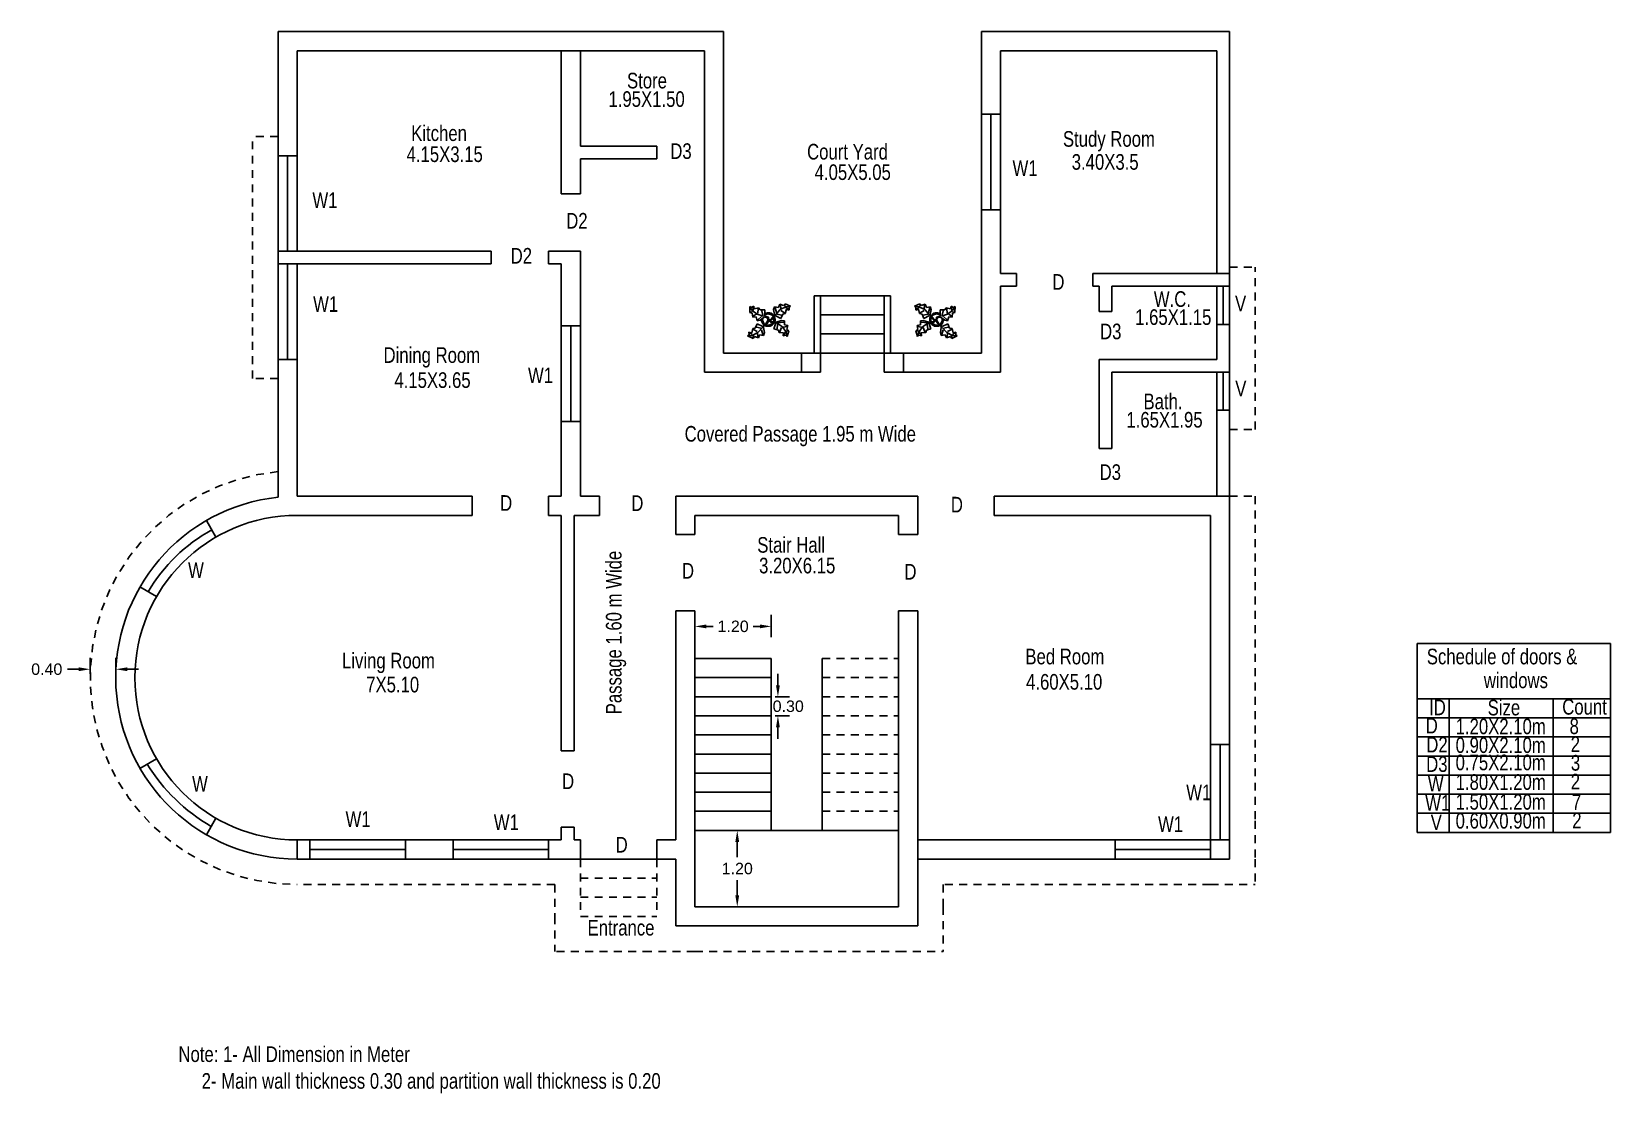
# Model space of a CAD drawing. Header units: inches. Extents: x 934 to 13503, y 40 to 6452.
# Drawn here: x 6496.77 to 6521.58, y 3241.12 to 3257.8 of the extents above; entities that cross this region are included whole.
import ezdxf

# ---------------------------------------------------------------- set-up
doc = ezdxf.new("R2010")
doc.units = ezdxf.units.IN
doc.linetypes.add('ACAD_ISO03W100', pattern=[30, 12, -18])
doc.linetypes.add('HIDDEN2', pattern=[0.1875, 0.125, -0.0625])
doc.styles.get("Standard").update_dxf_attribs({"font": 'arial.ttf'})
doc.styles.add('YQ_DIM', font='solid1.shx', dxfattribs={"width": 0.8, "bigfont": 'HZDX.SHX'})
doc.dimstyles.get("Standard").update_dxf_attribs({"dimtxt": 0.18, "dimasz": 0.18, "dimexe": 0.18, "dimexo": 0.0625, "dimgap": 0.09, "dimtad": 0, "dimtih": 1, "dimtoh": 1, "dimzin": 0, "dimdsep": 46, "dimtxsty": 'Standard', "dimcen": 0.09, "dimadec": 0, "dimazin": 0, "dimtfac": 1, "dimtofl": 0, "dimtmove": 0, "dimatfit": 3, "dimfxl": 1, "dimtolj": 1, "dimtzin": 0, "dimarcsym": 0})

msp = doc.modelspace()

# ---------------------------------------------------------------- texts
at = {"lineweight": 25, "style": 'YQ_DIM', "width": 0.8}
for s, height, p in [('Store ', 0.2455, (6506.126, 3256.905)), ('Kitchen ', 0.2455, (6502.735, 3256.079)), ('Study Room ', 0.24554, (6512.975, 3255.989)), ('D3', 0.2455, (6506.806, 3255.797)), ('Court Yard ', 0.24554, (6508.955, 3255.788)), ('W1 ', 0.2455, (6512.183, 3255.529)), ('W1 ', 0.2455, (6501.183, 3255.026)), ('D2', 0.2455, (6505.171, 3254.703)), ('D2', 0.2455, (6504.298, 3254.153)), ('D', 0.246, (6512.809, 3253.742)), ('W1 ', 0.2455, (6501.194, 3253.395)), ('W.C. ', 0.2455, (6514.403, 3253.473)), ('V ', 0.2455, (6515.679, 3253.403)), ('D3', 0.2455, (6513.558, 3252.964)), ('Dining Room ', 0.24554, (6502.3, 3252.593)), ('W1 ', 0.2455, (6504.57, 3252.275)), ('Bath.', 0.2455, (6514.241, 3251.865)), ('V', 0.246, (6515.682, 3252.068)), ('Covered Passage 1.95 m Wide ', 0.24554, (6507.031, 3251.356)), ('D3', 0.2455, (6513.551, 3250.754)), ('D', 0.246, (6504.132, 3250.269)), ('D', 0.246, (6506.193, 3250.266)), ('D', 0.246, (6511.214, 3250.243)), ('Stair Hall ', 0.24554, (6508.172, 3249.611)), ('W ', 0.2455, (6499.229, 3249.213)), ('D', 0.246, (6506.989, 3249.204)), ('D', 0.246, (6510.484, 3249.189)), ('Living Room ', 0.24554, (6501.648, 3247.793)), ('Bed Room ', 0.2455, (6512.385, 3247.857)), ('Schedule of doors & ', 0.24554, (6518.692, 3247.857)), ('ID', 0.2455, (6518.728, 3247.058)), ('Size', 0.2455, (6519.648, 3247.055)), ('Count', 0.2455, (6520.82, 3247.067)), ('D', 0.246, (6518.675, 3246.771)), ('1.20X2.10m', 0.2455, (6519.145, 3246.759)), ('8', 0.246, (6520.935, 3246.761)), ('D2', 0.2455, (6518.684, 3246.473)), ('0.90X2.10m', 0.2455, (6519.145, 3246.465)), ('2', 0.246, (6520.953, 3246.48)), ('D3', 0.2455, (6518.682, 3246.167)), ('0.75X2.10m', 0.2455, (6519.145, 3246.193)), ('3', 0.246, (6520.955, 3246.187)), ('W ', 0.2455, (6499.292, 3245.858)), ('D', 0.246, (6505.105, 3245.897)), ('W1 ', 0.2455, (6514.912, 3245.723)), ('W', 0.246, (6518.708, 3245.861)), ('1.80X1.20m', 0.2455, (6519.145, 3245.885)), ('2', 0.246, (6520.953, 3245.891)), ('W1 ', 0.2455, (6518.667, 3245.558)), ('1.50X1.20m', 0.2455, (6519.145, 3245.574)), ('7', 0.246, (6520.971, 3245.568)), ('W1 ', 0.2455, (6501.704, 3245.302)), ('W1 ', 0.2455, (6504.033, 3245.253)), ('W1 ', 0.2455, (6514.469, 3245.225)), ('V', 0.246, (6518.753, 3245.252)), ('0.60X0.90m', 0.2455, (6519.145, 3245.277)), ('2', 0.246, (6520.977, 3245.282)), ('D', 0.246, (6505.947, 3244.9)), ('Note: 1- All Dimension in Meter ', 0.24554, (6499.078, 3241.61)), ('     2- Main wall thickness 0.30 and partition wall thickness is 0.20 ', 0.24554, (6499.078, 3241.19))]:
    msp.add_text(s, height=height, dxfattribs=at).set_placement(p)
msp.add_text('Passage 1.60 m Wide', height=0.24554, rotation=90, dxfattribs=at).set_placement((6506.04, 3247.072))
at = {"linetype": 'HIDDEN2', "lineweight": 25, "style": 'YQ_DIM', "width": 0.8}
msp.add_text('Entrance', height=0.2455, dxfattribs=at).set_placement((6505.506, 3243.597))
at = {"lineweight": 25, "char_height": 0.2455, "attachment_point": 1, "style": 'YQ_DIM'}
for s, insert, width in [('1.95X1.50', (6505.835, 3256.86), 1.19784), ('4.15X3.15', (6502.663, 3255.994), 1.22164), ('3.40X3.5', (6513.113, 3255.873), 1.06298), ('4.05X5.05', (6509.074, 3255.712), 1.22164), ('1.65X1.15', (6514.11, 3253.435), 1.19784), ('4.15X3.65', (6502.471, 3252.445), 1.22164), ('1.65X1.95', (6513.972, 3251.822), 1.19784), ('3.20X6.15', (6508.201, 3249.532), 1.22164), ('7X5.10', (6502.028, 3247.662), 0.825), ('4.60X5.10', (6512.396, 3247.705), 1.22164), ('windows', (6519.588, 3247.729), 0.95193)]:
    msp.add_mtext(s, dxfattribs=dict(at, insert=insert, width=width))
at = {"lineweight": 25, "insert": (6508.659, 3247.198), "char_height": 0.18, "attachment_point": 5}
msp.add_mtext('\\A1;0.30', dxfattribs=at)

# ---------------------------------------------------------------- blocks, each defined once
blk = doc.blocks.new('Plant - Rubber or Philodendron')
at = {"linetype": 'Continuous'}
for p, q in [((13.3837, 12.301), (14.68, 13.9039)), ((14.68, 13.9039), (19.3848, 11.8146)), ((-16.2005, 11.4774), (-13.9899, 8.1064)), ((-16.2005, 11.4774), (-14.8639, 10.7964)), ((-16.0159, 6.3329), (-16.2005, 11.4774)), ((-14.0069, 5.8704), (-16.0159, 6.3329)), ((-15.3434, 6.5514), (-13.9984, 6.9884)), ((-14.8639, 10.7964), (-12.6195, 11.8975)), ((-13.5868, 2.2894), (-14.0069, 5.8704)), ((-13.9899, 8.1064), (-9.5434, 4.7185)), ((-10.6784, 2.491), (-13.5868, 2.2894)), ((-13.3174, 8.325), (-13.0735, 11.0065)), ((-13.1329, 3.1804), (-10.6614, 4.727)), ((-12.6195, 11.8975), (-12.1909, 9.4345)), ((-12.1909, 9.4345), (-8.3829, 10.3)), ((-9.5858, -0.8715), (-10.6784, 2.491)), ((-9.5434, 4.7185), (-4.1917, 2.9888)), ((-9.1318, 0.0195), (-5.9793, 2.9025)), ((-8.8369, 9.409), (-9.0894, 5.6095)), ((-8.3829, 10.3), (-7.0549, 8.501)), ((-7.1228, -0.443), (-3.5248, 2.2131)), ((-7.0549, 8.501), (-3.0284, 8.6941)), ((-4.8529, 4.012), (-5.7184, 7.82)), ((-3.5248, 2.2131), (-3.3011, 2.4355)), ((-3.3011, 2.4355), (-0.5306, 1.7947)), ((-3.0284, 8.6941), (-3.0709, 3.1041)), ((-3.0709, 3.1041), (0.0797, 2.3163)), ((-0.5306, 1.7947), (-0.2255, -0.5527)), ((-0.5306, 1.7947), (-0.5306, 1.7947)), ((0.0797, 2.3163), (0.4866, -0.031)), ((0.4866, -0.031), (2.1141, 0.2298)), ((2.1141, 0.2298), (5.4346, 3.9146)), ((6.1032, 3.6844), (2.8262, -0.031)), ((4.6914, 8.8812), (5.3859, 11.2828)), ((4.6914, 8.8812), (5.5014, 4.4831)), ((5.3859, 11.2828), (8.8871, 10.7908)), ((5.4346, 3.9146), (5.5014, 4.4831)), ((5.9878, 10.4842), (7.1971, 6.3869)), ((11.1089, 1.1958), (6.1032, 3.6844)), ((10.3916, 8.7942), (6.2847, 4.4028)), ((7.7005, 4.8881), (11.5025, 3.9967)), ((8.8871, 10.7908), (9.9809, 13.4933)), ((9.9809, 13.4933), (13.3837, 12.301)), ((15.3859, 11.3055), (10.3916, 8.7942)), ((10.5828, 12.6946), (10.8893, 9.7953)), ((14.2977, 6.1031), (10.9934, 7.9956)), ((12.7005, 4.8994), (11.1089, 1.1958)), ((14.8995, 5.3044), (12.7005, 4.8994)), ((14.5816, 13.2037), (14.3848, 11.8033)), ((15.7909, 9.1065), (14.8995, 5.3044)), ((15.2875, 10.6053), (17.5907, 9.2105)), ((19.3848, 11.8146), (15.3859, 11.3055)), ((18.1925, 8.4119), (15.7909, 9.1065)), ((19.3848, 11.8146), (18.1868, 10.9119)), ((18.1868, 10.9119), (18.1925, 8.4119)), ((-18.008, -14.1781), (-16.8101, -13.2754)), ((-18.008, -14.1781), (-14.0091, -13.669)), ((-16.8157, -10.7754), (-14.4141, -11.4699)), ((-16.8101, -13.2754), (-16.8157, -10.7754)), ((-13.9107, -12.9688), (-16.2139, -11.574)), ((-14.4141, -11.4699), (-13.5228, -7.6679)), ((-14.0091, -13.669), (-9.0148, -11.1577)), ((-13.5228, -7.6679), (-11.3237, -7.2629)), ((-12.921, -8.4665), (-9.6166, -10.359)), ((-11.3237, -7.2629), (-9.7321, -3.5593)), ((-6.3237, -7.2516), (-10.1257, -6.3602)), ((-9.7321, -3.5593), (-4.7264, -6.0479)), ((-7.1228, -0.443), (-9.5858, -0.8715)), ((-9.206, -15.0581), (-9.5126, -12.1588)), ((-9.0148, -11.1577), (-4.9047, -6.8122)), ((-7.5103, -13.1543), (-8.6042, -15.8568)), ((-4.0092, -13.6463), (-7.5103, -13.1543)), ((-4.611, -12.8477), (-5.8203, -8.7504)), ((-2.019, -3.6148), (-4.7264, -6.0479)), ((-4.1246, -6.8466), (-4.0579, -6.2781)), ((-3.3146, -11.2447), (-4.1246, -6.8466)), ((-4.0579, -6.2781), (-0.9375, -3.1608)), ((-3.3146, -11.2447), (-4.0092, -13.6463)), ((-2.019, -3.6148), (-0.2255, -0.5527)), ((-0.9375, -3.1608), (0.5883, -0.8135)), ((0.5883, -0.8135), (2.2447, -2.0916)), ((2.8262, -0.031), (1.3003, -0.5527)), ((1.3003, -0.5527), (2.4193, -1.4655)), ((2.2447, -2.0916), (6.7108, -2.6626)), ((2.4193, -1.4655), (6.895, -2.1175)), ((4.943, -7.9659), (6.7108, -2.6626)), ((8.8321, -9.0266), (4.943, -7.9659)), ((11.6605, -0.5413), (6.895, -2.1175)), ((12.3677, -6.1981), (7.219, -2.6772)), ((8.125, -4.0768), (7.7715, -7.9659)), ((8.3544, -2.7453), (13.1973, -2.1704)), ((9.5392, -11.1479), (8.8321, -9.0266)), ((13.4283, -11.5015), (9.5392, -11.1479)), ((10.2463, -10.4408), (11.6605, -6.9053)), ((11.6605, -0.5413), (14.1354, -0.8948)), ((15.5496, -10.7943), (12.3677, -6.1981)), ((13.0748, -13.9763), (13.4283, -11.5015)), ((15.5496, -13.6228), (13.0748, -13.9763)), ((16.2567, -5.8446), (13.4283, -6.5517)), ((14.8425, -10.7943), (13.7819, -13.2692)), ((14.1354, -0.8948), (14.1354, -4.4304)), ((14.1354, -4.4304), (16.9638, -5.1375)), ((16.6103, -14.6834), (15.5496, -10.7943)), ((16.6103, -14.6834), (15.5496, -13.6228)), ((17.3174, -9.7337), (15.9032, -9.7337)), ((16.9638, -5.1375), (16.2567, -8.673)), ((16.2567, -8.673), (18.0245, -9.7337)), ((18.0245, -9.7337), (16.6103, -14.6834)), ((-13.3032, -16.2674), (-18.008, -14.1781)), ((-12.0069, -14.6645), (-13.3032, -16.2674)), ((-13.2048, -15.5672), (-13.008, -14.1668)), ((-8.6042, -15.8568), (-12.0069, -14.6645))]:
    blk.add_line(p, q, dxfattribs=at)
for centre, radius, start, end in [((0.0308, 0.1664), 6, 178.6147, 235.1169), ((0.0308, 0.1664), 5, 168.1647, 238.6725), ((0, 0), 6.1275, 34.37569, 120.1028), ((-0.0601, -0.2075), 5.2461, 33.82192, 124.9414), ((-0.2664, 0.1682), 5.2775, 338.4094, 20.03007), ((-0.098, 0.1364), 6.1288, 341.2017, 26.09184), ((-0.0234, 0.3825), 6.1492, 242.5812, 331.2714), ((-0.1102, 0.4886), 5.2883, 247.3711, 327.472)]:
    blk.add_arc(centre, radius, start, end, dxfattribs=at)
blk = doc.blocks.new('*D346')
at = {"color": 0, "lineweight": -2, "transparency": 16777216}
for p, q in [((6507.193, 3248.286), (6507.193, 3248.633)), ((6507.373, 3248.453), (6507.478, 3248.453)), ((6508.213, 3248.453), (6508.108, 3248.453)), ((6508.393, 3248.286), (6508.393, 3248.633))]:
    blk.add_line(p, q, dxfattribs=at)
at = {"color": 0, "lineweight": 25, "transparency": 16777216}
for points in [[(6507.373, 3248.483), (6507.373, 3248.423), (6507.193, 3248.453)], [(6508.213, 3248.483), (6508.213, 3248.423), (6508.393, 3248.453)]]:
    blk.add_solid(points, dxfattribs=at)
at = {"layer": 'Defpoints', "color": 0, "lineweight": 25, "transparency": 16777216}
for p in [(6508.393, 3248.453), (6507.193, 3248.224), (6508.393, 3248.224)]:
    blk.add_point(p, dxfattribs=at)
at = {"color": 0, "lineweight": 25, "transparency": 16777216, "insert": (6507.793, 3248.453), "char_height": 0.18, "attachment_point": 5}
blk.add_mtext('\\A1;1.20', dxfattribs=at)
blk = doc.blocks.new('*D347')
at = {"color": 0, "lineweight": -2, "transparency": 16777216}
for p, q in [((6507.855, 3245.248), (6508.038, 3245.248)), ((6507.858, 3245.068), (6507.858, 3244.83)), ((6507.858, 3244.228), (6507.858, 3244.466)), ((6507.855, 3244.048), (6508.038, 3244.048))]:
    blk.add_line(p, q, dxfattribs=at)
at = {"color": 0, "lineweight": 25, "transparency": 16777216}
for points in [[(6507.828, 3245.068), (6507.888, 3245.068), (6507.858, 3245.248)], [(6507.828, 3244.228), (6507.888, 3244.228), (6507.858, 3244.048)]]:
    blk.add_solid(points, dxfattribs=at)
at = {"layer": 'Defpoints', "color": 0, "lineweight": 25, "transparency": 16777216}
for p in [(6507.793, 3245.248), (6507.793, 3244.048), (6507.858, 3244.048)]:
    blk.add_point(p, dxfattribs=at)
at = {"color": 0, "lineweight": 25, "transparency": 16777216, "insert": (6507.858, 3244.648), "char_height": 0.18, "attachment_point": 5}
blk.add_mtext('\\A1;1.20', dxfattribs=at)
blk = doc.blocks.new('*D348')
at = {"color": 0, "lineweight": -2, "transparency": 16777216}
for p, q in [((6497.693, 3247.71), (6497.693, 3247.96)), ((6498.093, 3247.71), (6498.093, 3247.96)), ((6497.513, 3247.78), (6497.333, 3247.78)), ((6498.273, 3247.78), (6498.453, 3247.78))]:
    blk.add_line(p, q, dxfattribs=at)
at = {"color": 0, "lineweight": 25, "transparency": 16777216}
for points in [[(6497.513, 3247.81), (6497.513, 3247.75), (6497.693, 3247.78)], [(6498.273, 3247.81), (6498.273, 3247.75), (6498.093, 3247.78)]]:
    blk.add_solid(points, dxfattribs=at)
at = {"layer": 'Defpoints', "color": 0, "lineweight": 25, "transparency": 16777216}
for p in [(6497.693, 3247.78), (6497.693, 3247.648), (6498.093, 3247.648)]:
    blk.add_point(p, dxfattribs=at)
at = {"color": 0, "lineweight": 25, "transparency": 16777216, "insert": (6497.009, 3247.78), "char_height": 0.18, "attachment_point": 5}
blk.add_mtext('\\A1;0.40', dxfattribs=at)

# ---------------------------------------------------------------- dimensions: what is measured, and where the dimension line sits
at = {"lineweight": 25}
for base, p1, p2, picture, middle in [((6508.393, 3248.453), (6507.193, 3248.224), (6508.393, 3248.224), '*D346', (6507.793, 3248.453)), ((6497.693, 3247.78), (6498.093, 3247.648), (6497.693, 3247.648), '*D348', (6497.009, 3247.78))]:
    dim = msp.add_linear_dim(base=base, p1=p1, p2=p2, dimstyle='Standard', dxfattribs=at)
    dim.commit()
    dim.dimension.update_dxf_attribs({"geometry": picture, "text_midpoint": middle})
dim = msp.add_linear_dim(base=(6507.858, 3244.048), p1=(6507.793, 3245.248), p2=(6507.793, 3244.048), angle=90, dimstyle='Standard', dxfattribs=at)
dim.commit()
dim.dimension.update_dxf_attribs({"geometry": '*D347', "text_midpoint": (6507.858, 3244.648)})

# ---------------------------------------------------------------- linework, layer by layer
at = {"linetype": 'ByBlock', "lineweight": 25}
for p, q in [((6500.643, 3250.482), (6500.643, 3257.798)), ((6507.643, 3257.798), (6500.643, 3257.798)), ((6507.643, 3252.748), (6507.643, 3257.798)), ((6511.693, 3257.798), (6515.593, 3257.798)), ((6511.693, 3252.748), (6511.693, 3257.798)), ((6515.593, 3250.498), (6515.593, 3257.798)), ((6507.343, 3257.498), (6500.943, 3257.498)), ((6500.943, 3254.348), (6500.943, 3257.498)), ((6505.093, 3255.248), (6505.093, 3257.498)), ((6505.393, 3255.998), (6505.393, 3257.498)), ((6507.343, 3252.448), (6507.343, 3257.498)), ((6511.993, 3257.498), (6515.393, 3257.498)), ((6511.993, 3253.998), (6511.993, 3257.498)), ((6515.393, 3253.998), (6515.393, 3257.498)), ((6511.993, 3256.498), (6511.693, 3256.498)), ((6511.843, 3254.998), (6511.843, 3256.498)), ((6511.843, 3256.498), (6511.843, 3254.998)), ((6511.993, 3256.498), (6511.993, 3254.998)), ((6500.943, 3255.848), (6500.643, 3255.848)), ((6500.793, 3255.848), (6500.793, 3254.348)), ((6506.593, 3255.998), (6505.393, 3255.998)), ((6506.593, 3255.798), (6506.593, 3255.998)), ((6506.593, 3255.798), (6505.393, 3255.798)), ((6505.393, 3255.248), (6505.393, 3255.798)), ((6505.393, 3255.248), (6505.093, 3255.248)), ((6511.993, 3254.998), (6511.693, 3254.998)), ((6503.993, 3254.348), (6500.643, 3254.348)), ((6503.993, 3254.148), (6503.993, 3254.348)), ((6505.393, 3254.348), (6504.893, 3254.348)), ((6504.893, 3254.148), (6504.893, 3254.348)), ((6505.393, 3250.498), (6505.393, 3254.348)), ((6503.993, 3254.148), (6500.643, 3254.148)), ((6500.793, 3254.148), (6500.793, 3252.648)), ((6500.943, 3250.498), (6500.943, 3254.148)), ((6505.093, 3254.148), (6504.893, 3254.148)), ((6505.093, 3250.498), (6505.093, 3254.148)), ((6512.243, 3253.998), (6511.993, 3253.998)), ((6512.243, 3253.798), (6512.243, 3253.998)), ((6513.543, 3253.998), (6513.443, 3253.998)), ((6513.443, 3253.798), (6513.443, 3253.998)), ((6513.543, 3253.998), (6515.593, 3253.998)), ((6509.068, 3253.648), (6510.268, 3253.648)), ((6509.068, 3252.748), (6509.068, 3253.648)), ((6509.168, 3252.448), (6509.168, 3253.648)), ((6510.168, 3252.448), (6510.168, 3253.648)), ((6510.268, 3252.748), (6510.268, 3253.648)), ((6511.993, 3252.448), (6511.993, 3253.798)), ((6512.243, 3253.798), (6511.993, 3253.798)), ((6513.543, 3253.798), (6513.443, 3253.798)), ((6513.543, 3253.398), (6513.543, 3253.798)), ((6513.743, 3253.798), (6515.593, 3253.798)), ((6513.743, 3253.398), (6513.743, 3253.798)), ((6515.393, 3252.648), (6515.393, 3253.798)), ((6515.493, 3253.198), (6515.493, 3253.798)), ((6513.543, 3253.398), (6513.743, 3253.398)), ((6505.393, 3253.173), (6505.093, 3253.173)), ((6505.243, 3253.173), (6505.243, 3251.673)), ((6509.168, 3253.348), (6510.168, 3253.348)), ((6515.393, 3253.198), (6515.593, 3253.198)), ((6509.168, 3253.048), (6510.168, 3253.048)), ((6500.943, 3252.648), (6500.643, 3252.648)), ((6507.643, 3252.748), (6511.693, 3252.748)), ((6508.868, 3252.448), (6508.868, 3252.748)), ((6510.468, 3252.448), (6510.468, 3252.748)), ((6513.543, 3251.248), (6513.543, 3252.648)), ((6513.543, 3252.648), (6515.393, 3252.648)), ((6507.343, 3252.448), (6509.168, 3252.448)), ((6510.168, 3252.448), (6511.993, 3252.448)), ((6513.743, 3251.248), (6513.743, 3252.448)), ((6513.743, 3252.448), (6515.593, 3252.448)), ((6515.393, 3250.498), (6515.393, 3252.448)), ((6515.493, 3251.848), (6515.493, 3252.448)), ((6505.393, 3251.673), (6505.093, 3251.673)), ((6515.393, 3251.848), (6515.593, 3251.848)), ((6513.543, 3251.248), (6513.743, 3251.248)), ((6503.693, 3250.498), (6500.943, 3250.498)), ((6503.693, 3250.198), (6503.693, 3250.498)), ((6504.893, 3250.198), (6504.893, 3250.498)), ((6505.093, 3250.498), (6504.893, 3250.498)), ((6505.693, 3250.498), (6505.393, 3250.498)), ((6505.693, 3250.198), (6505.693, 3250.498)), ((6506.893, 3250.198), (6506.893, 3250.498)), ((6507.193, 3250.498), (6506.893, 3250.498)), ((6507.643, 3250.498), (6506.893, 3250.498)), ((6507.193, 3250.498), (6510.393, 3250.498)), ((6510.393, 3250.498), (6510.693, 3250.498)), ((6510.693, 3250.198), (6510.693, 3250.498)), ((6511.893, 3250.198), (6511.893, 3250.498)), ((6511.893, 3250.498), (6515.293, 3250.498)), ((6515.293, 3250.498), (6515.593, 3250.498)), ((6503.693, 3250.198), (6500.943, 3250.198)), ((6505.093, 3250.198), (6504.893, 3250.198)), ((6505.093, 3250.198), (6505.093, 3246.498)), ((6505.293, 3250.198), (6505.293, 3246.498)), ((6505.693, 3250.198), (6505.293, 3250.198)), ((6506.893, 3249.898), (6506.893, 3250.198)), ((6507.193, 3250.198), (6510.393, 3250.198)), ((6507.193, 3249.898), (6507.193, 3250.198)), ((6507.643, 3250.198), (6507.193, 3250.198)), ((6510.393, 3250.198), (6510.393, 3249.898)), ((6510.693, 3250.198), (6510.693, 3249.898)), ((6511.893, 3250.198), (6515.293, 3250.198)), ((6506.893, 3249.898), (6507.193, 3249.898)), ((6510.393, 3249.898), (6510.693, 3249.898)), ((6506.893, 3248.698), (6507.193, 3248.698)), ((6506.893, 3245.098), (6506.893, 3248.698)), ((6507.193, 3244.048), (6507.193, 3248.698)), ((6510.393, 3248.698), (6510.393, 3244.048)), ((6510.393, 3248.698), (6510.693, 3248.698)), ((6510.693, 3248.698), (6510.693, 3244.048)), ((6507.193, 3247.948), (6508.393, 3247.948)), ((6508.393, 3245.248), (6508.393, 3247.948)), ((6509.193, 3247.948), (6509.193, 3245.248)), ((6507.193, 3247.648), (6508.393, 3247.648)), ((6507.193, 3247.348), (6508.393, 3247.348)), ((6507.193, 3247.048), (6508.393, 3247.048)), ((6507.193, 3246.748), (6508.393, 3246.748)), ((6505.293, 3246.498), (6505.093, 3246.498)), ((6507.193, 3246.448), (6508.393, 3246.448)), ((6515.293, 3246.598), (6515.593, 3246.598)), ((6515.443, 3246.598), (6515.443, 3245.098)), ((6507.193, 3246.148), (6508.393, 3246.148)), ((6507.193, 3245.848), (6508.393, 3245.848)), ((6507.193, 3245.548), (6508.393, 3245.548)), ((6505.293, 3245.298), (6505.093, 3245.298)), ((6505.093, 3245.298), (6505.093, 3245.098)), ((6505.293, 3245.298), (6505.293, 3245.098)), ((6507.193, 3245.248), (6508.393, 3245.248)), ((6508.393, 3245.248), (6510.393, 3245.248)), ((6505.093, 3245.098), (6500.943, 3245.098)), ((6501.143, 3245.098), (6501.143, 3244.798)), ((6501.143, 3244.948), (6502.643, 3244.948)), ((6502.643, 3245.098), (6502.643, 3244.798)), ((6503.393, 3245.098), (6503.393, 3244.798)), ((6503.393, 3244.948), (6504.893, 3244.948)), ((6504.893, 3245.098), (6504.893, 3244.798)), ((6505.393, 3245.098), (6505.293, 3245.098)), ((6505.393, 3244.798), (6505.393, 3245.098)), ((6506.593, 3244.798), (6506.593, 3245.098)), ((6515.293, 3245.098), (6510.693, 3245.098)), ((6513.793, 3244.948), (6515.293, 3244.948)), ((6515.293, 3245.098), (6515.593, 3245.098)), ((6505.393, 3244.798), (6500.943, 3244.798)), ((6506.893, 3244.048), (6506.893, 3244.798)), ((6515.293, 3244.798), (6510.693, 3244.798)), ((6515.293, 3244.798), (6515.593, 3244.798)), ((6506.893, 3244.048), (6506.893, 3243.748)), ((6507.193, 3244.048), (6510.393, 3244.048)), ((6510.693, 3244.048), (6510.693, 3243.748)), ((6507.193, 3243.748), (6506.893, 3243.748)), ((6507.193, 3243.748), (6510.393, 3243.748)), ((6510.393, 3243.748), (6510.693, 3243.748))]:
    msp.add_line(p, q, dxfattribs=at)
at = {"linetype": 'HIDDEN2', "lineweight": 25}
for p, q in [((6500.643, 3256.148), (6500.243, 3256.148)), ((6500.243, 3252.348), (6500.243, 3256.148)), ((6515.593, 3254.098), (6515.993, 3254.098)), ((6515.993, 3251.548), (6515.993, 3254.098)), ((6500.643, 3252.348), (6500.243, 3252.348)), ((6515.593, 3251.548), (6515.993, 3251.548)), ((6515.593, 3250.498), (6515.993, 3250.498)), ((6509.193, 3247.948), (6510.393, 3247.948)), ((6509.193, 3247.648), (6510.393, 3247.648)), ((6509.193, 3247.348), (6510.393, 3247.348)), ((6509.193, 3247.048), (6510.393, 3247.048)), ((6509.193, 3246.748), (6510.393, 3246.748)), ((6509.193, 3246.448), (6510.393, 3246.448)), ((6509.193, 3246.148), (6510.393, 3246.148)), ((6509.193, 3245.848), (6510.393, 3245.848)), ((6509.193, 3245.548), (6510.393, 3245.548)), ((6505.393, 3244.798), (6505.393, 3243.898)), ((6506.593, 3244.798), (6506.593, 3243.898)), ((6515.993, 3244.798), (6515.993, 3244.398)), ((6505.393, 3244.498), (6506.593, 3244.498)), ((6504.993, 3244.398), (6500.943, 3244.398)), ((6504.993, 3244.398), (6504.993, 3243.898)), ((6505.393, 3244.198), (6506.593, 3244.198)), ((6511.093, 3244.398), (6511.093, 3244.048)), ((6515.293, 3244.398), (6511.093, 3244.398)), ((6515.293, 3244.398), (6515.993, 3244.398)), ((6511.093, 3244.048), (6511.093, 3243.348)), ((6504.993, 3243.898), (6504.993, 3243.348)), ((6505.393, 3243.898), (6506.593, 3243.898)), ((6506.493, 3243.348), (6504.993, 3243.348)), ((6507.193, 3243.348), (6506.493, 3243.348)), ((6507.193, 3243.348), (6510.393, 3243.348)), ((6510.393, 3243.348), (6511.093, 3243.348))]:
    msp.add_line(p, q, dxfattribs=at)
at = {"linetype": 'ACAD_ISO03W100', "lineweight": 25}
for p, q in [((6499.668, 3249.856), (6499.518, 3250.116)), ((6498.734, 3248.923), (6498.474, 3249.073)), ((6498.734, 3246.373), (6498.474, 3246.223)), ((6499.668, 3245.44), (6499.518, 3245.18)), ((6500.943, 3245.098), (6500.943, 3244.798)), ((6506.593, 3245.098), (6506.893, 3245.098)), ((6505.393, 3244.798), (6506.893, 3244.798))]:
    msp.add_line(p, q, dxfattribs=at)
at = {"lineweight": 25}
for p, q in [((6518.542, 3248.183), (6521.577, 3248.183)), ((6518.542, 3245.217), (6518.542, 3248.183)), ((6521.577, 3248.183), (6521.577, 3245.217)), ((6508.497, 3247.528), (6508.497, 3247.708)), ((6508.455, 3247.348), (6508.677, 3247.348)), ((6518.542, 3247.317), (6521.577, 3247.317)), ((6519.042, 3245.217), (6519.042, 3247.317)), ((6520.677, 3247.317), (6520.677, 3245.217)), ((6508.455, 3247.048), (6508.677, 3247.048)), ((6518.542, 3247.017), (6521.577, 3247.017)), ((6508.497, 3246.868), (6508.497, 3246.688)), ((6518.542, 3246.717), (6521.577, 3246.717)), ((6518.542, 3246.417), (6521.577, 3246.417)), ((6518.542, 3246.117), (6521.577, 3246.117)), ((6518.542, 3245.817), (6521.577, 3245.817)), ((6518.542, 3245.517), (6521.577, 3245.517)), ((6518.542, 3245.217), (6521.577, 3245.217))]:
    msp.add_line(p, q, dxfattribs=at)
at = {"linetype": 'ByBlock', "lineweight": 25}
for points in [[(6515.593, 3250.498), (6515.593, 3245.398), (6515.593, 3244.798)], [(6515.293, 3250.198), (6515.293, 3245.398), (6515.293, 3244.798)], [(6513.793, 3245.098), (6513.793, 3244.798)]]:
    msp.add_lwpolyline(points, dxfattribs=at)
at = {"linetype": 'HIDDEN2', "lineweight": 25}
msp.add_lwpolyline([(6515.993, 3250.498), (6515.993, 3245.398), (6515.993, 3244.798)], dxfattribs=at)
msp.add_arc((6500.943, 3247.648), 3.25, 95.2964, 270, dxfattribs=at)
at = {"linetype": 'ByBlock', "lineweight": 25}
for centre, radius, start, end in [((6500.943, 3247.648), 2.85, 96.0423, 270), ((6500.943, 3247.648), 2.55, 90, 270), ((6500.813, 3247.723), 2.55, 118.3146, 150), ((6501.018, 3247.778), 2.85, 211.508, 240)]:
    msp.add_arc(centre, radius, start, end, dxfattribs=at)
at = {"lineweight": 25}
for points in [[(6508.467, 3247.528), (6508.527, 3247.528), (6508.497, 3247.348)], [(6508.467, 3246.868), (6508.527, 3246.868), (6508.497, 3247.048)]]:
    msp.add_solid(points, dxfattribs=at)

# ---------------------------------------------------------------- block references
at = {"yscale": 0.01799225681747021, "zscale": 0.01799225681747021}
for p, xscale in [((6508.345, 3253.271), 0.01799225681747021), ((6510.99, 3253.271), -0.01799225681747021)]:
    msp.add_blockref('Plant - Rubber or Philodendron', p, dxfattribs=dict(at, xscale=xscale))

msp.set_redraw_order([(e.dxf.handle, doc.entitydb.next_handle()) for e in msp.query("TEXT MTEXT ATTDEF DIMENSION ARC_DIMENSION")])  # texts and dimensions are drawn at this point

doc.saveas('drawing.dxf')
